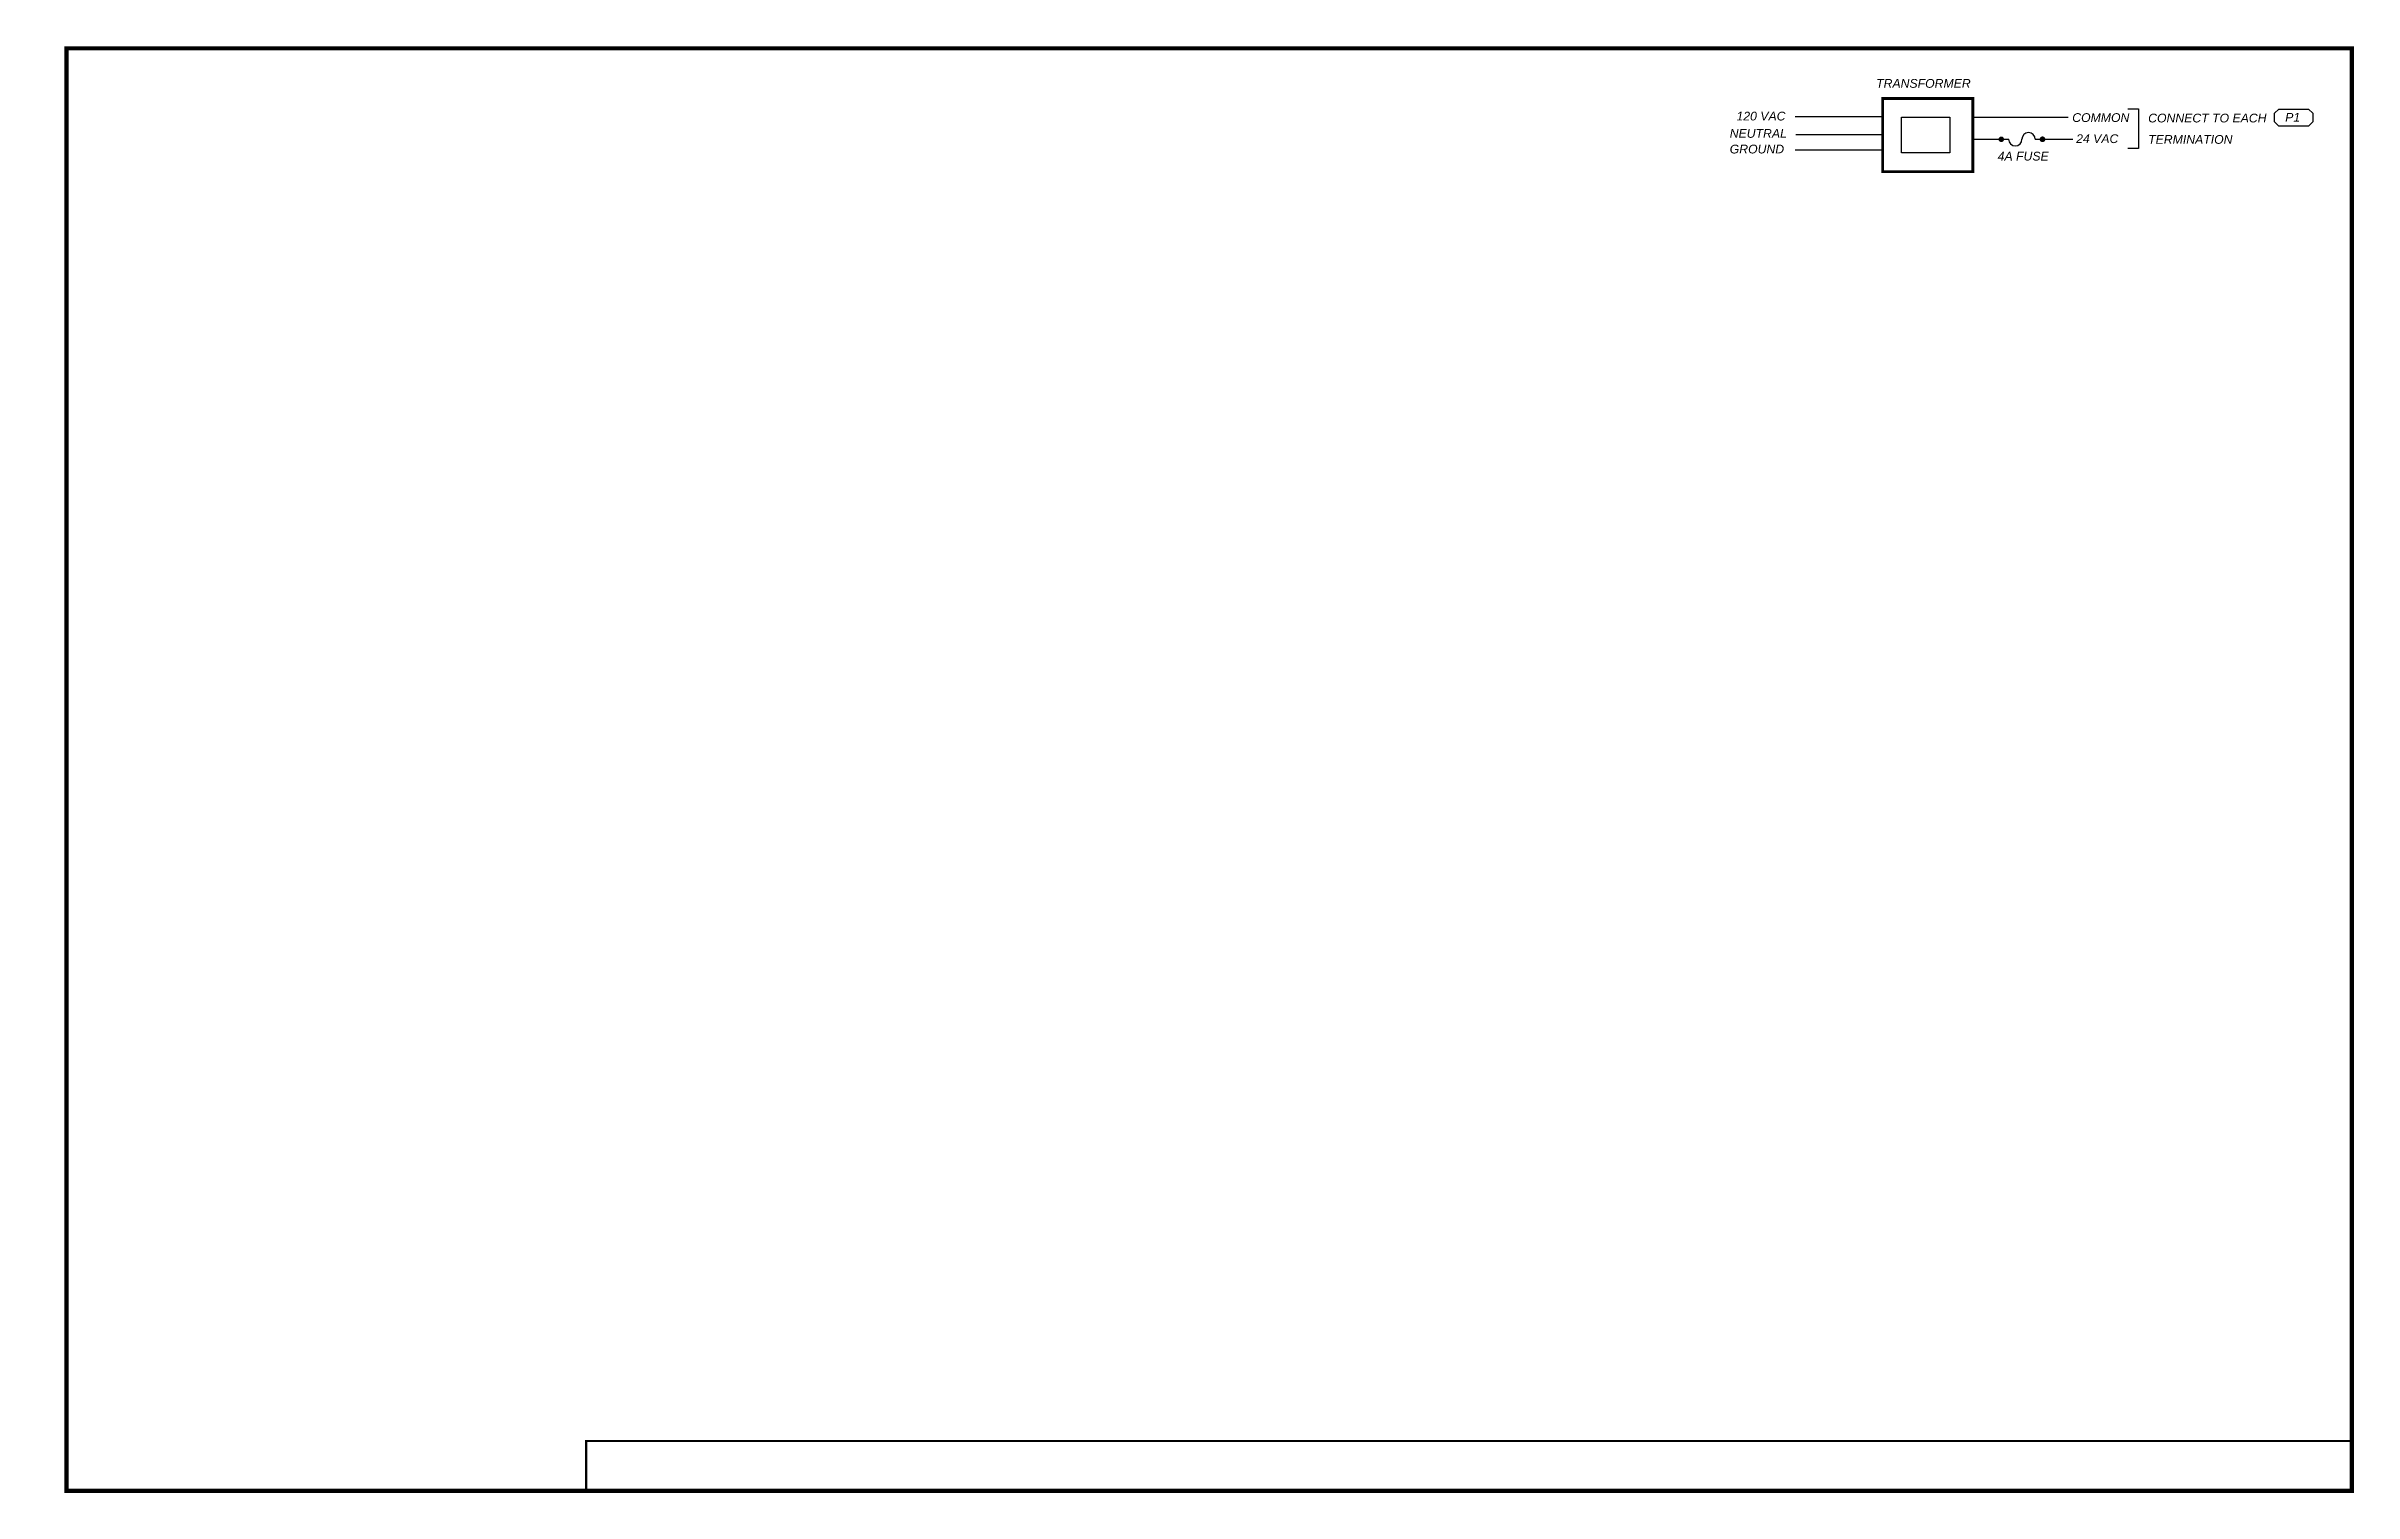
# Model space of a CAD drawing. Header units: inches. Extents: x -1342 to 5137, y -3408 to 967.
# Drawn here: x 30 to 1562, y 6 to 967 of the extents above; entities that cross this region are included whole.
import ezdxf

# ---------------------------------------------------------------- set-up
doc = ezdxf.new("R2010")
doc.units = ezdxf.units.IN
doc.header["$LTSCALE"] = 0.1
doc.header["$MEASUREMENT"] = 0
doc.layers.add('Hood', color=2, linetype='Continuous')
doc.layers.add('ModelB', color=30, linetype='Continuous')
doc.styles.get("Standard").update_dxf_attribs({"font": 'ariali.ttf'})

msp = doc.modelspace()

# ---------------------------------------------------------------- texts
at = {"color": 0, "insert": (30.3, 9.7), "char_height": 0.18, "width": 0.246, "attachment_point": 1}
msp.add_mtext('\\A1;', dxfattribs=at)
at = {"layer": 'Hood', "color": 0}
for s, p in [('TRANSFORMER', (1245.2, 939.2)), ('120 VAC', (1152.5, 917.5)), ('COMMON', (1375.4, 916.5)), ('CONNECT TO EACH ', (1425.8, 916.2)), ('P1', (1516.8, 916.7)), ('NEUTRAL', (1148, 906)), ('24 VAC', (1378, 902.5)), ('TERMINATION', (1425.8, 902)), ('GROUND', (1148, 895.6)), ('4A FUSE', (1325.9, 890.9))]:
    msp.add_text(s, height=5.82, dxfattribs=at).set_placement(p)

# ---------------------------------------------------------------- linework, layer by layer
at = {"color": 0, "linetype": 'ByBlock', "const_width": 2.79}
msp.add_lwpolyline([(1561, 7.8), (1561, 965.4), (43.8, 965.4), (43.8, 7.8)], close=True, dxfattribs=at)
at = {"layer": 'Hood', "color": 0}
for p, q in [((1249.6, 919.9), (1191.4, 919.9)), ((1262.1, 896), (1262.1, 919.6)), ((1262.1, 919.6), (1294.1, 919.6)), ((1294.1, 919.6), (1294.1, 896)), ((1309.4, 919.7), (1372.6, 919.7)), ((1509.7, 922.3), (1512.5, 925.1)), ((1509.7, 916.5), (1509.7, 922.3)), ((1512.5, 925.1), (1532.3, 925.1)), ((1532.3, 925.1), (1535.1, 922.3)), ((1535.1, 922.3), (1535.1, 916.5)), ((1249.6, 907.9), (1191.9, 907.9)), ((1309.4, 905), (1328.3, 905)), ((1328.3, 905), (1333.2, 905)), ((1350.8, 905), (1355.6, 905)), ((1355.6, 905), (1375.8, 905)), ((1512.5, 913.7), (1509.7, 916.5)), ((1532.3, 913.7), (1512.5, 913.7)), ((1535.1, 916.5), (1532.3, 913.7)), ((1249.6, 897.8), (1191.4, 897.8)), ((1294.1, 896), (1262.1, 896))]:
    msp.add_line(p, q, dxfattribs=at)
at = {"layer": 'Hood', "color": 0, "linetype": 'Continuous'}
for p, q in [((1412.4, 925.2), (1419.5, 925.2)), ((1419.5, 925.2), (1419.5, 898.8)), ((1419.5, 898.8), (1412.4, 898.8))]:
    msp.add_line(p, q, dxfattribs=at)
at = {"layer": 'Hood', "color": 0, "const_width": 1.86}
msp.add_lwpolyline([(1249.6, 883.5), (1249.6, 932.1), (1309.4, 932.1), (1309.4, 883.5)], close=True, dxfattribs=at)
for points in [[(1327.4, 905, 1), (1329.2, 905, 1)], [(1354.7, 905, 1), (1356.6, 905, 1)]]:
    msp.add_lwpolyline(points, format="xyb", close=True, dxfattribs=at)
at = {"layer": 'Hood', "color": 0}
for centre, start, end in [((1337.6, 905), 180, 0), ((1346.4, 905), 0, 180)]:
    msp.add_arc(centre, 4.41, start, end, dxfattribs=at)
at = {"layer": 'ModelB', "color": 7, "const_width": 1.5}
msp.add_lwpolyline([(1561, 40.8), (388.8, 40.8), (388.8, 7.8)], dxfattribs=at)

msp.set_redraw_order([(e.dxf.handle, doc.entitydb.next_handle()) for e in msp.query("TEXT MTEXT ATTDEF DIMENSION ARC_DIMENSION")])  # texts and dimensions are drawn at this point

doc.saveas('drawing.dxf')
